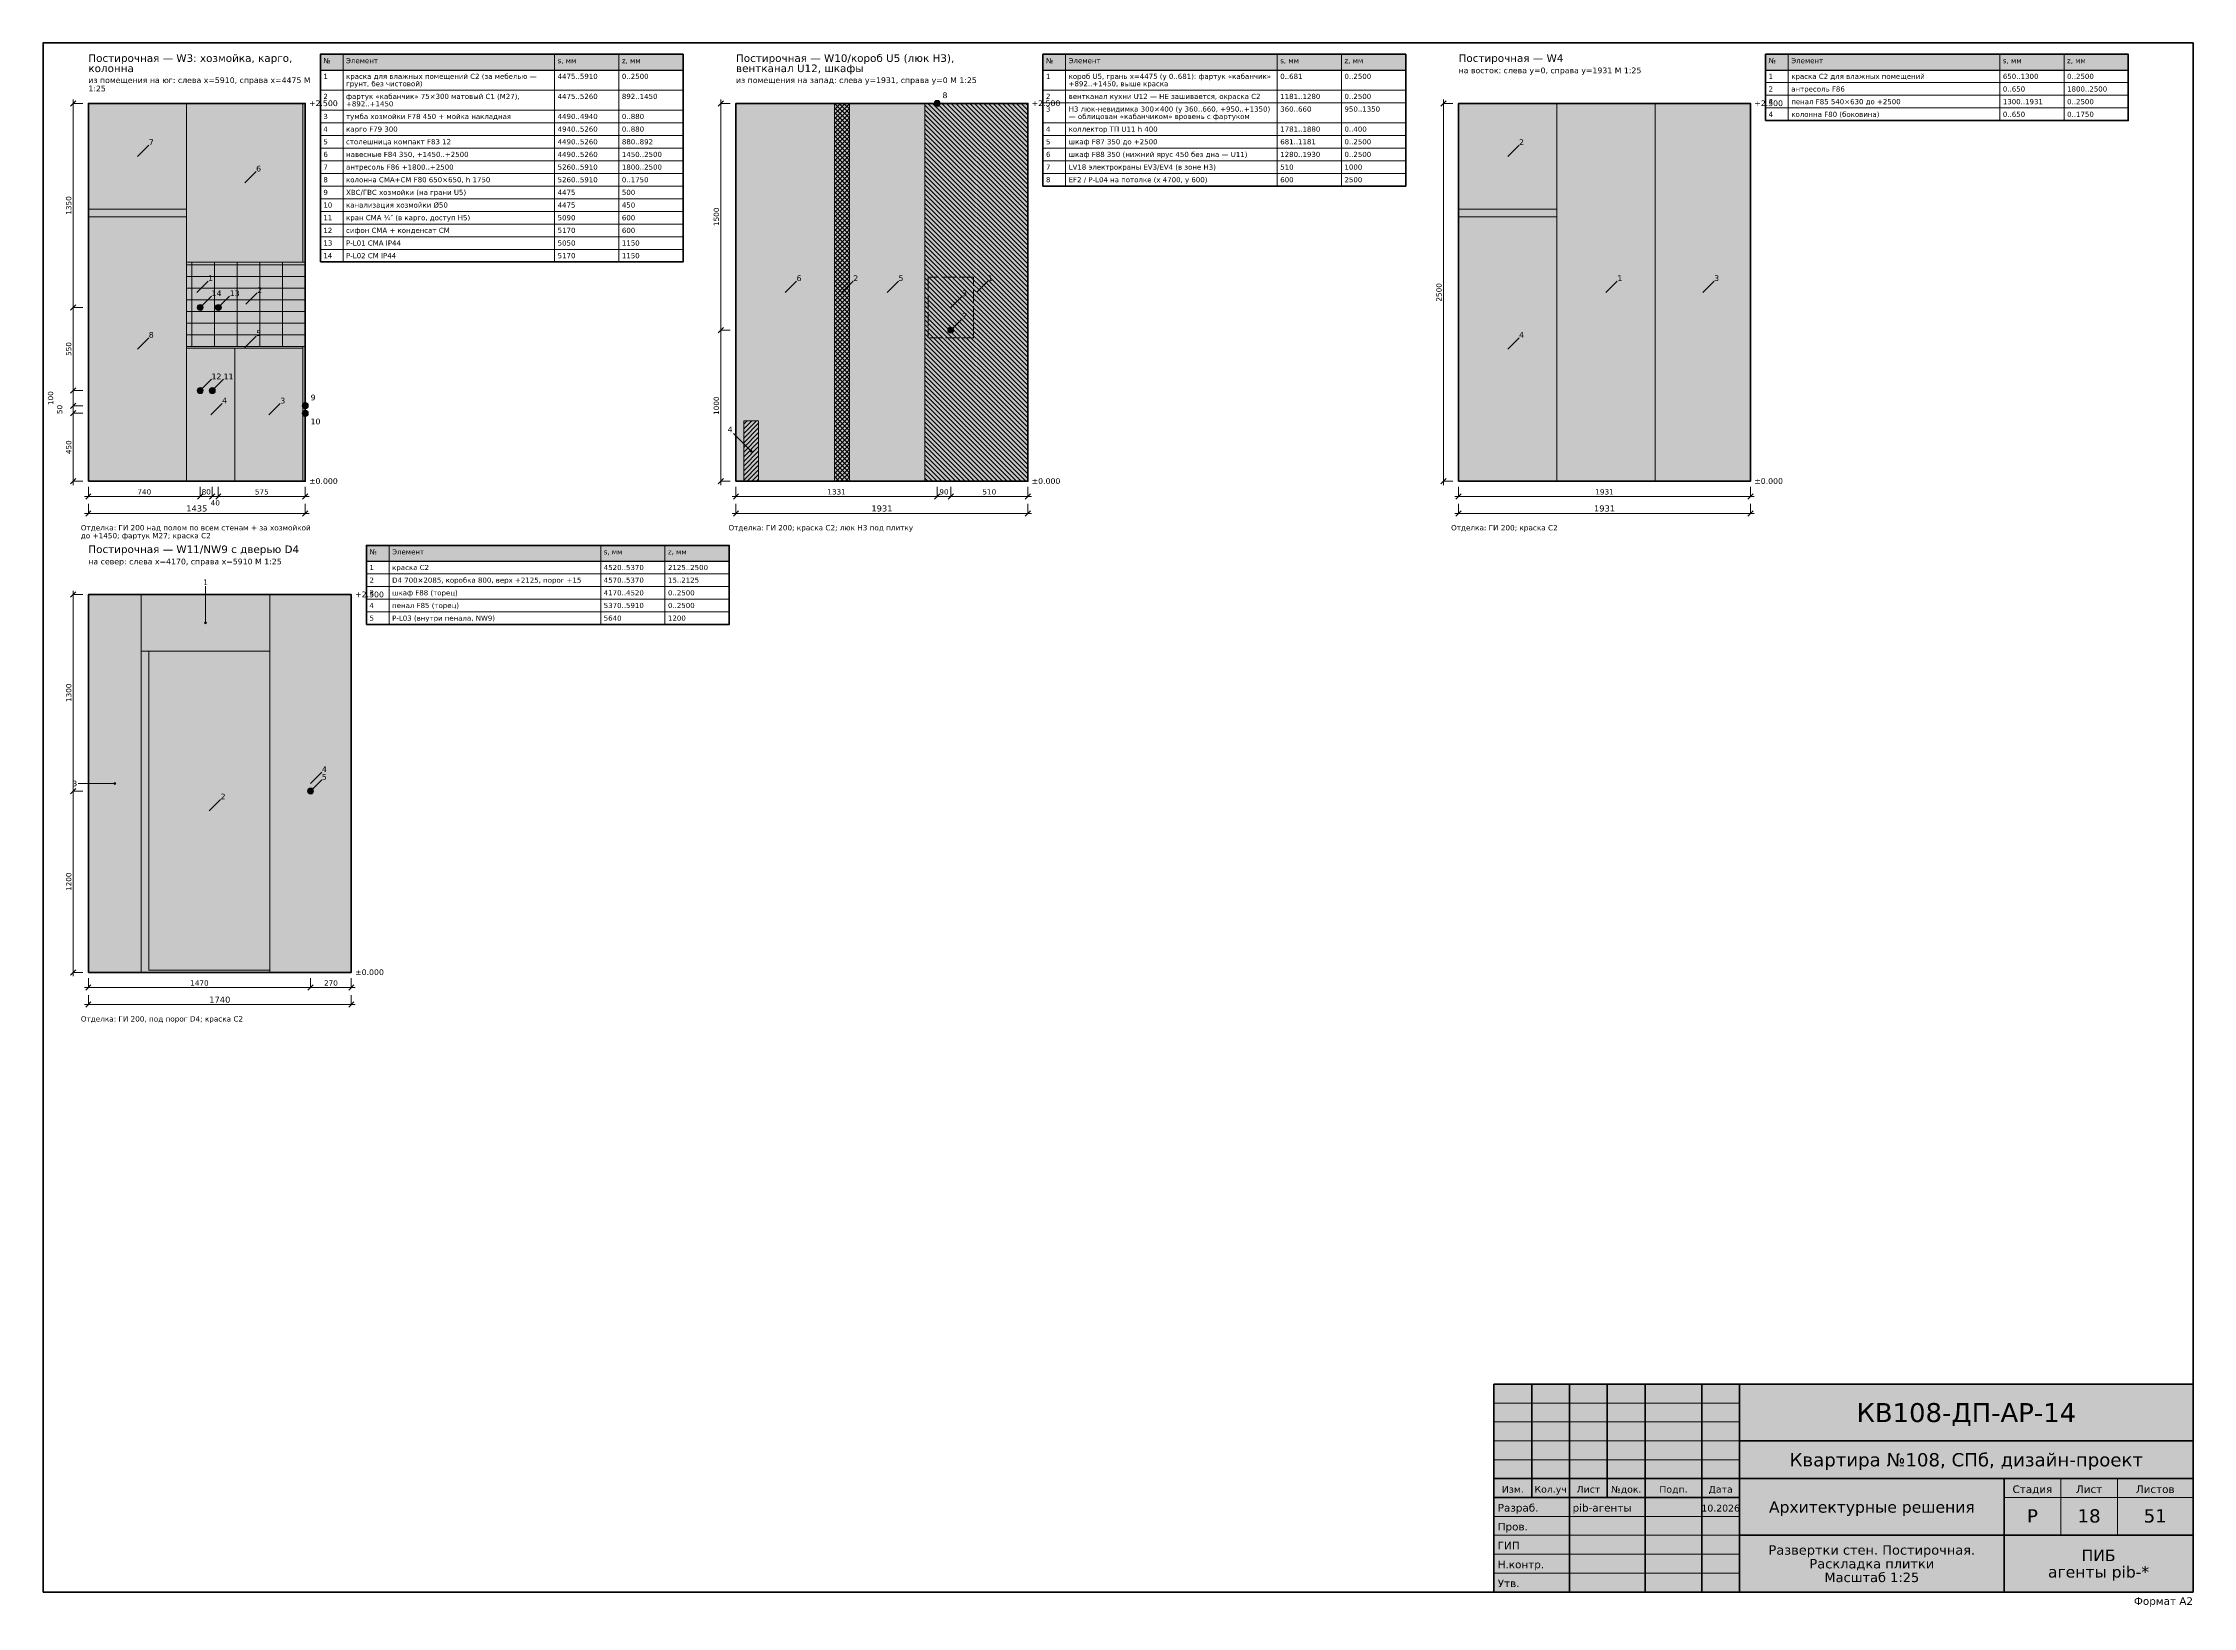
# Model space of a CAD drawing. Header units: millimetres. Extents: x 500 to 14725, y 26 to 10375.
import ezdxf
from ezdxf.enums import TextEntityAlignment as Align

# ---------------------------------------------------------------- set-up
doc = ezdxf.new("R2010")
doc.units = ezdxf.units.MM
doc.linetypes.add('DASHED', pattern=[1.524, 1.27, -0.254])
for name, color, linetype in [('AR-FIN', 9, 'CONTINUOUS'), ('AR-WALLS', 7, 'CONTINUOUS'), ('DIM', 7, 'CONTINUOUS'), ('EL-SOCKET', 6, 'CONTINUOUS'), ('FRAME', 7, 'CONTINUOUS'), ('FURN', 8, 'CONTINUOUS'), ('TEXT', 7, 'CONTINUOUS'), ('VK', 4, 'CONTINUOUS')]:
    doc.layers.add(name, color=color, linetype=linetype)
doc.styles.add('GOST', font='DejaVuSans.ttf')

msp = doc.modelspace()

# ---------------------------------------------------------------- hatches: boundary and pattern name
at = {"layer": 'AR-FIN', "true_color": 0xf6f3ec}
h = msp.add_hatch(color=7, dxfattribs=at)
h.dxf.hatch_style = 1
h.paths.add_polyline_path([(800, 7475), (2235, 7475), (2235, 9975), (800, 9975)])
at = {"layer": 'AR-FIN', "true_color": 0x999999}
h = msp.add_hatch(dxfattribs=at)
h.set_pattern_fill('ANSI37', scale=6.875)
h.paths.add_polyline_path([(5736, 7475), (5835, 7475), (5835, 9975), (5736, 9975)])
at = {"layer": 'AR-FIN', "true_color": 0xf4d9c4, "transparency": 33554559}
h = msp.add_hatch(color=7, dxfattribs=at)
h.dxf.hatch_style = 1
h.paths.add_polyline_path([(5736, 7475), (5835, 7475), (5835, 9975), (5736, 9975)])
at = {"layer": 'AR-FIN', "true_color": 0x999999}
h = msp.add_hatch(dxfattribs=at)
h.set_pattern_fill('ANSI31', scale=6.875, angle=90)
h.paths.add_polyline_path([(6335, 7475), (7016, 7475), (7016, 9975), (6335, 9975)])
at = {"layer": 'AR-FIN', "true_color": 0xefe2cf, "transparency": 33554559}
h = msp.add_hatch(color=7, dxfattribs=at)
h.dxf.hatch_style = 1
h.paths.add_polyline_path([(6335, 7475), (7016, 7475), (7016, 9975), (6335, 9975)])
at = {"layer": 'AR-FIN', "true_color": 0xf6f3ec}
h = msp.add_hatch(color=7, dxfattribs=at)
h.dxf.hatch_style = 1
h.paths.add_polyline_path([(10516, 7475), (11166, 7475), (11166, 9975), (10516, 9975)])
at = {"layer": 'AR-FIN', "true_color": 0xe8e4dc}
h = msp.add_hatch(color=7, dxfattribs=at)
h.dxf.hatch_style = 1
h.paths.add_polyline_path([(1450, 8367), (2235, 8367), (2235, 8925), (1450, 8925)])
at = {"layer": 'AR-FIN', "true_color": 0xffffff}
h = msp.add_hatch(color=7, dxfattribs=at)
h.dxf.hatch_style = 1
h.paths.add_polyline_path([(6356, 8425), (6656, 8425), (6656, 8825), (6356, 8825)])
at = {"layer": 'AR-FIN', "true_color": 0x999999}
h = msp.add_hatch(dxfattribs=at)
h.set_pattern_fill('ANSI31', scale=6.875)
h.paths.add_polyline_path([(5136, 7475), (5235, 7475), (5235, 7875), (5136, 7875)])
at = {"layer": 'AR-FIN', "true_color": 0xcfe8d6, "transparency": 33554559}
h = msp.add_hatch(color=7, dxfattribs=at)
h.dxf.hatch_style = 1
h.paths.add_polyline_path([(5136, 7475), (5235, 7475), (5235, 7875), (5136, 7875)])
at = {"layer": 'AR-FIN', "true_color": 0xf6f3ec}
h = msp.add_hatch(color=7, dxfattribs=at)
h.dxf.hatch_style = 1
h.paths.add_polyline_path([(1150, 6350), (2000, 6350), (2000, 6725), (1150, 6725)])
at = {"layer": 'AR-FIN', "true_color": 0xf1ece2}
h = msp.add_hatch(color=7, dxfattribs=at)
h.dxf.hatch_style = 1
h.paths.add_polyline_path([(1200, 4240), (2000, 4240), (2000, 6350), (1200, 6350)])
at = {"layer": 'AR-WALLS', "true_color": 0xfbfaf7}
h = msp.add_hatch(color=7, dxfattribs=at)
h.dxf.hatch_style = 1
h.paths.add_polyline_path([(800, 7475), (2235, 7475), (2235, 9975), (800, 9975)])
h = msp.add_hatch(color=7, dxfattribs=at)
h.dxf.hatch_style = 1
h.paths.add_polyline_path([(5085, 7475), (7016, 7475), (7016, 9975), (5085, 9975)])
h = msp.add_hatch(color=7, dxfattribs=at)
h.dxf.hatch_style = 1
h.paths.add_polyline_path([(9866, 7475), (11797, 7475), (11797, 9975), (9866, 9975)])
h = msp.add_hatch(color=7, dxfattribs=at)
h.dxf.hatch_style = 1
h.paths.add_polyline_path([(800, 4225), (2540, 4225), (2540, 6725), (800, 6725)])
at = {"layer": 'EL-SOCKET', "true_color": 0x8e44ad}
h = msp.add_hatch(color=7, dxfattribs=at)
h.dxf.hatch_style = 1
edge = h.paths.add_edge_path()
edge.add_arc((6416, 9975), 20, 0, 360)
h = msp.add_hatch(color=7, dxfattribs=at)
h.dxf.hatch_style = 1
edge = h.paths.add_edge_path()
edge.add_arc((1540, 8625), 20, 0, 360)
h = msp.add_hatch(color=7, dxfattribs=at)
h.dxf.hatch_style = 1
edge = h.paths.add_edge_path()
edge.add_arc((1660, 8625), 20, 0, 360)
h = msp.add_hatch(color=7, dxfattribs=at)
h.dxf.hatch_style = 1
edge = h.paths.add_edge_path()
edge.add_arc((2270, 5425), 20, 0, 360)
at = {"layer": 'FRAME', "true_color": 0xffffff}
h = msp.add_hatch(color=7, dxfattribs=at)
h.dxf.hatch_style = 1
h.paths.add_polyline_path([(10100, 125), (14725, 125), (14725, 1500), (10100, 1500)])
at = {"layer": 'FURN', "true_color": 0xe3d3b8}
h = msp.add_hatch(color=7, dxfattribs=at)
h.dxf.hatch_style = 1
h.paths.add_polyline_path([(800, 9275), (1450, 9275), (1450, 9975), (800, 9975)])
h = msp.add_hatch(color=7, dxfattribs=at)
h.dxf.hatch_style = 1
h.paths.add_polyline_path([(1450, 8925), (2220, 8925), (2220, 9975), (1450, 9975)])
h = msp.add_hatch(color=7, dxfattribs=at)
h.dxf.hatch_style = 1
h.paths.add_polyline_path([(5086, 7475), (5736, 7475), (5736, 9975), (5086, 9975)])
h = msp.add_hatch(color=7, dxfattribs=at)
h.dxf.hatch_style = 1
h.paths.add_polyline_path([(5835, 7475), (6335, 7475), (6335, 9975), (5835, 9975)])
h = msp.add_hatch(color=7, dxfattribs=at)
h.dxf.hatch_style = 1
h.paths.add_polyline_path([(9866, 9275), (10516, 9275), (10516, 9975), (9866, 9975)])
h = msp.add_hatch(color=7, dxfattribs=at)
h.dxf.hatch_style = 1
h.paths.add_polyline_path([(11166, 7475), (11797, 7475), (11797, 9975), (11166, 9975)])
at = {"layer": 'FURN', "true_color": 0xeeeeee}
h = msp.add_hatch(color=7, dxfattribs=at)
h.dxf.hatch_style = 1
h.paths.add_polyline_path([(800, 7475), (1450, 7475), (1450, 9225), (800, 9225)])
h = msp.add_hatch(color=7, dxfattribs=at)
h.dxf.hatch_style = 1
h.paths.add_polyline_path([(9866, 7475), (10516, 7475), (10516, 9225), (9866, 9225)])
at = {"layer": 'FURN', "true_color": 0xe3d3b8}
h = msp.add_hatch(color=7, dxfattribs=at)
h.dxf.hatch_style = 1
h.paths.add_polyline_path([(1450, 8355), (2220, 8355), (2220, 8367), (1450, 8367)])
h = msp.add_hatch(color=7, dxfattribs=at)
h.dxf.hatch_style = 1
h.paths.add_polyline_path([(1450, 7475), (1770, 7475), (1770, 8355), (1450, 8355)])
h = msp.add_hatch(color=7, dxfattribs=at)
h.dxf.hatch_style = 1
h.paths.add_polyline_path([(1770, 7475), (2220, 7475), (2220, 8355), (1770, 8355)])
h = msp.add_hatch(color=7, dxfattribs=at)
h.dxf.hatch_style = 1
h.paths.add_polyline_path([(800, 4225), (1150, 4225), (1150, 6725), (800, 6725)])
h = msp.add_hatch(color=7, dxfattribs=at)
h.dxf.hatch_style = 1
h.paths.add_polyline_path([(2000, 4225), (2540, 4225), (2540, 6725), (2000, 6725)])
at = {"layer": 'TEXT', "true_color": 0xe6e6e6}
h = msp.add_hatch(color=7, dxfattribs=at)
h.dxf.hatch_style = 1
h.paths.add_polyline_path([(2335, 10196.25), (4735, 10196.25), (4735, 10300), (2335, 10300)])
h = msp.add_hatch(color=7, dxfattribs=at)
h.dxf.hatch_style = 1
h.paths.add_polyline_path([(7116, 10196.25), (9516, 10196.25), (9516, 10300), (7116, 10300)])
h = msp.add_hatch(color=7, dxfattribs=at)
h.dxf.hatch_style = 1
h.paths.add_polyline_path([(11897, 10196.25), (14297, 10196.25), (14297, 10300), (11897, 10300)])
at = {"layer": 'TEXT', "true_color": 0x777777}
h = msp.add_hatch(color=7, dxfattribs=at)
h.dxf.hatch_style = 1
edge = h.paths.add_edge_path()
edge.add_arc((5185.5, 7675), 6.25, 0, 360)
at = {"layer": 'TEXT', "true_color": 0xe6e6e6}
h = msp.add_hatch(color=7, dxfattribs=at)
h.dxf.hatch_style = 1
h.paths.add_polyline_path([(2640, 6946.25), (5040, 6946.25), (5040, 7050), (2640, 7050)])
at = {"layer": 'TEXT', "true_color": 0x777777}
h = msp.add_hatch(color=7, dxfattribs=at)
h.dxf.hatch_style = 1
edge = h.paths.add_edge_path()
edge.add_arc((1575, 6537.5), 6.25, 0, 360)
h = msp.add_hatch(color=7, dxfattribs=at)
h.dxf.hatch_style = 1
edge = h.paths.add_edge_path()
edge.add_arc((975, 5475), 6.25, 0, 360)
at = {"layer": 'VK', "true_color": 0x1e7d32}
h = msp.add_hatch(color=7, dxfattribs=at)
h.dxf.hatch_style = 1
edge = h.paths.add_edge_path()
edge.add_arc((6506, 8475), 20, 0, 360)
at = {"layer": 'VK', "true_color": 0x6b3d1f}
h = msp.add_hatch(color=7, dxfattribs=at)
h.dxf.hatch_style = 1
edge = h.paths.add_edge_path()
edge.add_arc((1540, 8075), 20, 0, 360)
at = {"layer": 'VK', "true_color": 0x1f6fd6}
h = msp.add_hatch(color=7, dxfattribs=at)
h.dxf.hatch_style = 1
edge = h.paths.add_edge_path()
edge.add_arc((1620, 8075), 20, 0, 360)
h = msp.add_hatch(color=7, dxfattribs=at)
h.dxf.hatch_style = 1
edge = h.paths.add_edge_path()
edge.add_arc((2235, 7975), 20, 0, 360)
at = {"layer": 'VK', "true_color": 0x6b3d1f}
h = msp.add_hatch(color=7, dxfattribs=at)
h.dxf.hatch_style = 1
edge = h.paths.add_edge_path()
edge.add_arc((2235, 7925), 20, 0, 360)

# ---------------------------------------------------------------- linework, layer by layer
at = {"layer": 'AR-FIN', "lineweight": 20, "true_color": 0x444444}
for points in [[(800, 7475), (2235, 7475), (2235, 9975), (800, 9975)], [(5736, 7475), (5835, 7475), (5835, 9975), (5736, 9975)], [(6335, 7475), (7016, 7475), (7016, 9975), (6335, 9975)], [(10516, 7475), (11166, 7475), (11166, 9975), (10516, 9975)], [(1450, 8367), (2235, 8367), (2235, 8925), (1450, 8925)], [(5136, 7475), (5235, 7475), (5235, 7875), (5136, 7875)], [(1150, 6350), (2000, 6350), (2000, 6725), (1150, 6725)], [(1200, 4240), (2000, 4240), (2000, 6350), (1200, 6350)]]:
    msp.add_lwpolyline(points, close=True, dxfattribs=at)
at = {"layer": 'AR-FIN', "lineweight": 13, "true_color": 0x6b8fa6}
for points in [[(1450, 8906), (2235, 8906)], [(1450, 8829), (2235, 8829)], [(1485, 8367), (1485, 8925)], [(1635, 8367), (1635, 8925)], [(1785, 8367), (1785, 8925)], [(1935, 8367), (1935, 8925)], [(2085, 8367), (2085, 8925)], [(1450, 8752), (2235, 8752)], [(1450, 8675), (2235, 8675)], [(1450, 8598), (2235, 8598)], [(1450, 8521), (2235, 8521)], [(1450, 8444), (2235, 8444)]]:
    msp.add_lwpolyline(points, dxfattribs=at)
at = {"layer": 'AR-FIN', "linetype": 'DASHED', "lineweight": 20, "ltscale": 75, "true_color": 0x444444}
msp.add_lwpolyline([(6356, 8425), (6656, 8425), (6656, 8825), (6356, 8825)], close=True, dxfattribs=at)
at = {"layer": 'AR-WALLS', "color": 7, "lineweight": 50}
for points in [[(800, 7475), (2235, 7475), (2235, 9975), (800, 9975)], [(5085, 7475), (7016, 7475), (7016, 9975), (5085, 9975)], [(9866, 7475), (11797, 7475), (11797, 9975), (9866, 9975)], [(800, 4225), (2540, 4225), (2540, 6725), (800, 6725)]]:
    msp.add_lwpolyline(points, close=True, dxfattribs=at)
at = {"layer": 'DIM', "color": 7, "lineweight": 30}
for points in [[(682.5, 9957.5), (717.5, 9992.5)], [(4967.5, 9957.5), (5002.5, 9992.5)], [(9748.5, 9957.5), (9783.5, 9992.5)], [(682.5, 8607.5), (717.5, 8642.5)], [(4967.5, 8457.5), (5002.5, 8492.5)], [(682.5, 8057.5), (717.5, 8092.5)], [(682.5, 7957.5), (717.5, 7992.5)], [(682.5, 7907.5), (717.5, 7942.5)], [(682.5, 7457.5), (717.5, 7492.5)], [(4967.5, 7457.5), (5002.5, 7492.5)], [(9748.5, 7457.5), (9783.5, 7492.5)], [(782.5, 7357.5), (817.5, 7392.5)], [(782.5, 7245), (817.5, 7280)], [(1522.5, 7357.5), (1557.5, 7392.5)], [(1602.5, 7357.5), (1637.5, 7392.5)], [(1642.5, 7357.5), (1677.5, 7392.5)], [(2217.5, 7357.5), (2252.5, 7392.5)], [(2217.5, 7245), (2252.5, 7280)], [(5067.5, 7357.5), (5102.5, 7392.5)], [(5067.5, 7245), (5102.5, 7280)], [(6398.5, 7357.5), (6433.5, 7392.5)], [(6488.5, 7357.5), (6523.5, 7392.5)], [(6998.5, 7357.5), (7033.5, 7392.5)], [(6998.5, 7245), (7033.5, 7280)], [(9848.5, 7357.5), (9883.5, 7392.5)], [(9848.5, 7245), (9883.5, 7280)], [(11779.5, 7357.5), (11814.5, 7392.5)], [(11779.5, 7245), (11814.5, 7280)], [(682.5, 6707.5), (717.5, 6742.5)], [(682.5, 5407.5), (717.5, 5442.5)], [(682.5, 4207.5), (717.5, 4242.5)], [(782.5, 4107.5), (817.5, 4142.5)], [(2252.5, 4107.5), (2287.5, 4142.5)], [(2522.5, 4107.5), (2557.5, 4142.5)], [(782.5, 3995), (817.5, 4030)], [(2522.5, 3995), (2557.5, 4030)]]:
    msp.add_lwpolyline(points, dxfattribs=at)
at = {"layer": 'DIM', "color": 7, "lineweight": 15}
for points in [[(700, 7450), (700, 10000)], [(4985, 7450), (4985, 10000)], [(9766, 7450), (9766, 10000)], [(775, 7375), (2260, 7375)], [(775, 7262.5), (2260, 7262.5)], [(5060, 7375), (7041, 7375)], [(5060, 7262.5), (7041, 7262.5)], [(9841, 7375), (11822, 7375)], [(9841, 7262.5), (11822, 7262.5)], [(700, 4200), (700, 6750)], [(775, 4125), (2565, 4125)], [(775, 4012.5), (2565, 4012.5)]]:
    msp.add_lwpolyline(points, dxfattribs=at)
at = {"layer": 'DIM', "color": 7, "lineweight": 13}
for points in [[(700, 9975), (762.5, 9975)], [(4985, 9975), (5047.5, 9975)], [(9766, 9975), (9828.5, 9975)], [(700, 8625), (762.5, 8625)], [(4985, 8475), (5047.5, 8475)], [(700, 8075), (762.5, 8075)], [(700, 7975), (762.5, 7975)], [(700, 7925), (762.5, 7925)], [(700, 7475), (762.5, 7475)], [(800, 7375), (800, 7437.5)], [(1540, 7375), (1540, 7437.5)], [(1620, 7375), (1620, 7437.5)], [(1660, 7375), (1660, 7437.5)], [(2235, 7375), (2235, 7437.5)], [(4985, 7475), (5047.5, 7475)], [(5085, 7375), (5085, 7437.5)], [(6416, 7375), (6416, 7437.5)], [(6506, 7375), (6506, 7437.5)], [(7016, 7375), (7016, 7437.5)], [(9766, 7475), (9828.5, 7475)], [(9866, 7375), (9866, 7437.5)], [(11797, 7375), (11797, 7437.5)], [(800, 7262.5), (800, 7325)], [(2235, 7262.5), (2235, 7325)], [(5085, 7262.5), (5085, 7325)], [(7016, 7262.5), (7016, 7325)], [(9866, 7262.5), (9866, 7325)], [(11797, 7262.5), (11797, 7325)], [(700, 6725), (762.5, 6725)], [(700, 5425), (762.5, 5425)], [(700, 4225), (762.5, 4225)], [(800, 4125), (800, 4187.5)], [(2270, 4125), (2270, 4187.5)], [(2540, 4125), (2540, 4187.5)], [(800, 4012.5), (800, 4075)], [(2540, 4012.5), (2540, 4075)]]:
    msp.add_lwpolyline(points, dxfattribs=at)
at = {"layer": 'EL-SOCKET', "lineweight": 13, "true_color": 0x8e44ad}
for centre in [(6416, 9975), (1540, 8625), (1660, 8625), (2270, 5425)]:
    msp.add_circle(centre, 20, dxfattribs=at)
at = {"layer": 'FRAME', "color": 7, "lineweight": 50}
for points in [[(500, 125), (14725, 125), (14725, 10375), (500, 10375)], [(10100, 125), (14725, 125), (14725, 1500), (10100, 1500)]]:
    msp.add_lwpolyline(points, close=True, dxfattribs=at)
for points in [[(10350, 750), (10350, 1500)], [(10600, 125), (10600, 1500)], [(10850, 750), (10850, 1500)], [(11100, 125), (11100, 1500)], [(11475, 125), (11475, 1500)], [(11725, 125), (11725, 1500)], [(11725, 1125), (14725, 1125)], [(10100, 875), (11725, 875)], [(11725, 875), (14725, 875)], [(13475, 125), (13475, 875)], [(10100, 750), (11725, 750)], [(11725, 500), (14725, 500)]]:
    msp.add_lwpolyline(points, dxfattribs=at)
at = {"layer": 'FRAME', "color": 7, "lineweight": 20}
for points in [[(10100, 1375), (11725, 1375)], [(10100, 1250), (11725, 1250)], [(10100, 1125), (11725, 1125)], [(10100, 1000), (11725, 1000)], [(13850, 500), (13850, 875)], [(14225, 500), (14225, 875)], [(13475, 750), (14725, 750)], [(10100, 625), (11725, 625)], [(10100, 500), (11725, 500)], [(10100, 375), (11725, 375)], [(10100, 250), (11725, 250)]]:
    msp.add_lwpolyline(points, dxfattribs=at)
at = {"layer": 'FURN', "lineweight": 20, "true_color": 0x444444}
for points in [[(800, 9275), (1450, 9275), (1450, 9975), (800, 9975)], [(1450, 8925), (2220, 8925), (2220, 9975), (1450, 9975)], [(5086, 7475), (5736, 7475), (5736, 9975), (5086, 9975)], [(5835, 7475), (6335, 7475), (6335, 9975), (5835, 9975)], [(9866, 9275), (10516, 9275), (10516, 9975), (9866, 9975)], [(11166, 7475), (11797, 7475), (11797, 9975), (11166, 9975)], [(800, 7475), (1450, 7475), (1450, 9225), (800, 9225)], [(9866, 7475), (10516, 7475), (10516, 9225), (9866, 9225)], [(1450, 8355), (2220, 8355), (2220, 8367), (1450, 8367)], [(1450, 7475), (1770, 7475), (1770, 8355), (1450, 8355)], [(1770, 7475), (2220, 7475), (2220, 8355), (1770, 8355)], [(800, 4225), (1150, 4225), (1150, 6725), (800, 6725)], [(2000, 4225), (2540, 4225), (2540, 6725), (2000, 6725)]]:
    msp.add_lwpolyline(points, close=True, dxfattribs=at)
at = {"layer": 'TEXT', "color": 7, "lineweight": 25}
for points in [[(2335, 10196.25), (4735, 10196.25), (4735, 10300), (2335, 10300)], [(7116, 10196.25), (9516, 10196.25), (9516, 10300), (7116, 10300)], [(11897, 10196.25), (14297, 10196.25), (14297, 10300), (11897, 10300)], [(2640, 6946.25), (5040, 6946.25), (5040, 7050), (2640, 7050)]]:
    msp.add_lwpolyline(points, close=True, dxfattribs=at)
at = {"layer": 'TEXT', "color": 7, "lineweight": 15}
for points in [[(2335, 10300), (2335, 10196.25)], [(2485, 10300), (2485, 10196.25)], [(3885, 10300), (3885, 10196.25)], [(4310, 10300), (4310, 10196.25)], [(4735, 10300), (4735, 10196.25)], [(7116, 10300), (7116, 10196.25)], [(7266, 10300), (7266, 10196.25)], [(8666, 10300), (8666, 10196.25)], [(9091, 10300), (9091, 10196.25)], [(9516, 10300), (9516, 10196.25)], [(11897, 10300), (11897, 10196.25)], [(12047, 10300), (12047, 10196.25)], [(13447, 10300), (13447, 10196.25)], [(13872, 10300), (13872, 10196.25)], [(14297, 10300), (14297, 10196.25)], [(2335, 10196.25), (2335, 10063.5625)], [(2485, 10196.25), (2485, 10063.5625)], [(3885, 10196.25), (3885, 10063.5625)], [(4310, 10196.25), (4310, 10063.5625)], [(4735, 10196.25), (4735, 10063.5625)], [(7116, 10196.25), (7116, 10063.5625)], [(7266, 10196.25), (7266, 10063.5625)], [(8666, 10196.25), (8666, 10063.5625)], [(9091, 10196.25), (9091, 10063.5625)], [(9516, 10196.25), (9516, 10063.5625)], [(11897, 10196.25), (11897, 10112.5)], [(11897, 10112.5), (11897, 10028.75)], [(12047, 10196.25), (12047, 10112.5)], [(12047, 10112.5), (12047, 10028.75)], [(13447, 10196.25), (13447, 10112.5)], [(13447, 10112.5), (13447, 10028.75)], [(13872, 10196.25), (13872, 10112.5)], [(13872, 10112.5), (13872, 10028.75)], [(14297, 10196.25), (14297, 10112.5)], [(14297, 10112.5), (14297, 10028.75)], [(2335, 10063.5625), (2335, 9930.875)], [(2485, 10063.5625), (2485, 9930.875)], [(3885, 10063.5625), (3885, 9930.875)], [(4310, 10063.5625), (4310, 9930.875)], [(4735, 10063.5625), (4735, 9930.875)], [(7116, 10063.5625), (7116, 9979.8125)], [(7116, 9979.8125), (7116, 9847.125)], [(7266, 10063.5625), (7266, 9979.8125)], [(7266, 9979.8125), (7266, 9847.125)], [(8666, 10063.5625), (8666, 9979.8125)], [(8666, 9979.8125), (8666, 9847.125)], [(9091, 10063.5625), (9091, 9979.8125)], [(9091, 9979.8125), (9091, 9847.125)], [(9516, 10063.5625), (9516, 9979.8125)], [(9516, 9979.8125), (9516, 9847.125)], [(11897, 10028.75), (11897, 9945)], [(12047, 10028.75), (12047, 9945)], [(13447, 10028.75), (13447, 9945)], [(13872, 10028.75), (13872, 9945)], [(14297, 10028.75), (14297, 9945)], [(2335, 9930.875), (2335, 9847.125)], [(2335, 9847.125), (2335, 9763.375)], [(2485, 9930.875), (2485, 9847.125)], [(2485, 9847.125), (2485, 9763.375)], [(3885, 9930.875), (3885, 9847.125)], [(3885, 9847.125), (3885, 9763.375)], [(4310, 9930.875), (4310, 9847.125)], [(4310, 9847.125), (4310, 9763.375)], [(4735, 9930.875), (4735, 9847.125)], [(4735, 9847.125), (4735, 9763.375)], [(7116, 9847.125), (7116, 9763.375)], [(7266, 9847.125), (7266, 9763.375)], [(8666, 9847.125), (8666, 9763.375)], [(9091, 9847.125), (9091, 9763.375)], [(9516, 9847.125), (9516, 9763.375)], [(11897, 9945), (11897, 9861.25)], [(12047, 9945), (12047, 9861.25)], [(13447, 9945), (13447, 9861.25)], [(13872, 9945), (13872, 9861.25)], [(14297, 9945), (14297, 9861.25)], [(2335, 9763.375), (2335, 9679.625)], [(2335, 9679.625), (2335, 9595.875)], [(2485, 9763.375), (2485, 9679.625)], [(2485, 9679.625), (2485, 9595.875)], [(3885, 9763.375), (3885, 9679.625)], [(3885, 9679.625), (3885, 9595.875)], [(4310, 9763.375), (4310, 9679.625)], [(4310, 9679.625), (4310, 9595.875)], [(4735, 9763.375), (4735, 9679.625)], [(4735, 9679.625), (4735, 9595.875)], [(7116, 9763.375), (7116, 9679.625)], [(7116, 9679.625), (7116, 9595.875)], [(7266, 9763.375), (7266, 9679.625)], [(7266, 9679.625), (7266, 9595.875)], [(8666, 9763.375), (8666, 9679.625)], [(8666, 9679.625), (8666, 9595.875)], [(9091, 9763.375), (9091, 9679.625)], [(9091, 9679.625), (9091, 9595.875)], [(9516, 9763.375), (9516, 9679.625)], [(9516, 9679.625), (9516, 9595.875)], [(2335, 9595.875), (2335, 9512.125)], [(2485, 9595.875), (2485, 9512.125)], [(3885, 9595.875), (3885, 9512.125)], [(4310, 9595.875), (4310, 9512.125)], [(4735, 9595.875), (4735, 9512.125)], [(7116, 9595.875), (7116, 9512.125)], [(7266, 9595.875), (7266, 9512.125)], [(8666, 9595.875), (8666, 9512.125)], [(9091, 9595.875), (9091, 9512.125)], [(9516, 9595.875), (9516, 9512.125)], [(2335, 9512.125), (2335, 9428.375)], [(2335, 9428.375), (2335, 9344.625)], [(2485, 9512.125), (2485, 9428.375)], [(2485, 9428.375), (2485, 9344.625)], [(3885, 9512.125), (3885, 9428.375)], [(3885, 9428.375), (3885, 9344.625)], [(4310, 9512.125), (4310, 9428.375)], [(4310, 9428.375), (4310, 9344.625)], [(4735, 9512.125), (4735, 9428.375)], [(4735, 9428.375), (4735, 9344.625)], [(7116, 9512.125), (7116, 9428.375)], [(7266, 9512.125), (7266, 9428.375)], [(8666, 9512.125), (8666, 9428.375)], [(9091, 9512.125), (9091, 9428.375)], [(9516, 9512.125), (9516, 9428.375)], [(2335, 9344.625), (2335, 9260.875)], [(2335, 9260.875), (2335, 9177.125)], [(2485, 9344.625), (2485, 9260.875)], [(2485, 9260.875), (2485, 9177.125)], [(3885, 9344.625), (3885, 9260.875)], [(3885, 9260.875), (3885, 9177.125)], [(4310, 9344.625), (4310, 9260.875)], [(4310, 9260.875), (4310, 9177.125)], [(4735, 9344.625), (4735, 9260.875)], [(4735, 9260.875), (4735, 9177.125)], [(2335, 9177.125), (2335, 9093.375)], [(2485, 9177.125), (2485, 9093.375)], [(3885, 9177.125), (3885, 9093.375)], [(4310, 9177.125), (4310, 9093.375)], [(4735, 9177.125), (4735, 9093.375)], [(2335, 9093.375), (2335, 9009.625)], [(2335, 9009.625), (2335, 8925.875)], [(2485, 9093.375), (2485, 9009.625)], [(2485, 9009.625), (2485, 8925.875)], [(3885, 9093.375), (3885, 9009.625)], [(3885, 9009.625), (3885, 8925.875)], [(4310, 9093.375), (4310, 9009.625)], [(4310, 9009.625), (4310, 8925.875)], [(4735, 9093.375), (4735, 9009.625)], [(4735, 9009.625), (4735, 8925.875)], [(2640, 7050), (2640, 6946.25)], [(2790, 7050), (2790, 6946.25)], [(4190, 7050), (4190, 6946.25)], [(4615, 7050), (4615, 6946.25)], [(5040, 7050), (5040, 6946.25)], [(2640, 6946.25), (2640, 6862.5)], [(2640, 6862.5), (2640, 6778.75)], [(2790, 6946.25), (2790, 6862.5)], [(2790, 6862.5), (2790, 6778.75)], [(4190, 6946.25), (4190, 6862.5)], [(4190, 6862.5), (4190, 6778.75)], [(4615, 6946.25), (4615, 6862.5)], [(4615, 6862.5), (4615, 6778.75)], [(5040, 6946.25), (5040, 6862.5)], [(5040, 6862.5), (5040, 6778.75)], [(2640, 6778.75), (2640, 6695)], [(2640, 6695), (2640, 6611.25)], [(2790, 6778.75), (2790, 6695)], [(2790, 6695), (2790, 6611.25)], [(4190, 6778.75), (4190, 6695)], [(4190, 6695), (4190, 6611.25)], [(4615, 6778.75), (4615, 6695)], [(4615, 6695), (4615, 6611.25)], [(5040, 6778.75), (5040, 6695)], [(5040, 6695), (5040, 6611.25)], [(2640, 6611.25), (2640, 6527.5)], [(2790, 6611.25), (2790, 6527.5)], [(4190, 6611.25), (4190, 6527.5)], [(4615, 6611.25), (4615, 6527.5)], [(5040, 6611.25), (5040, 6527.5)]]:
    msp.add_lwpolyline(points, dxfattribs=at)
at = {"layer": 'TEXT', "color": 7, "lineweight": 35}
for points in [[(2335, 8925.875), (4735, 8925.875), (4735, 10300), (2335, 10300)], [(7116, 9428.375), (9516, 9428.375), (9516, 10300), (7116, 10300)], [(11897, 9861.25), (14297, 9861.25), (14297, 10300), (11897, 10300)], [(2640, 6527.5), (5040, 6527.5), (5040, 7050), (2640, 7050)]]:
    msp.add_lwpolyline(points, close=True, dxfattribs=at)
at = {"layer": 'TEXT', "color": 7, "lineweight": 15}
for points in [[(2335, 10063.5625), (4735, 10063.5625), (4735, 10196.25), (2335, 10196.25)], [(7116, 10063.5625), (9516, 10063.5625), (9516, 10196.25), (7116, 10196.25)], [(11897, 10112.5), (14297, 10112.5), (14297, 10196.25), (11897, 10196.25)], [(11897, 10028.75), (14297, 10028.75), (14297, 10112.5), (11897, 10112.5)], [(2335, 9930.875), (4735, 9930.875), (4735, 10063.5625), (2335, 10063.5625)], [(7116, 9979.8125), (9516, 9979.8125), (9516, 10063.5625), (7116, 10063.5625)], [(7116, 9847.125), (9516, 9847.125), (9516, 9979.8125), (7116, 9979.8125)], [(11897, 9945), (14297, 9945), (14297, 10028.75), (11897, 10028.75)], [(2335, 9847.125), (4735, 9847.125), (4735, 9930.875), (2335, 9930.875)], [(2335, 9763.375), (4735, 9763.375), (4735, 9847.125), (2335, 9847.125)], [(7116, 9763.375), (9516, 9763.375), (9516, 9847.125), (7116, 9847.125)], [(11897, 9861.25), (14297, 9861.25), (14297, 9945), (11897, 9945)], [(2335, 9679.625), (4735, 9679.625), (4735, 9763.375), (2335, 9763.375)], [(2335, 9595.875), (4735, 9595.875), (4735, 9679.625), (2335, 9679.625)], [(7116, 9679.625), (9516, 9679.625), (9516, 9763.375), (7116, 9763.375)], [(7116, 9595.875), (9516, 9595.875), (9516, 9679.625), (7116, 9679.625)], [(2335, 9512.125), (4735, 9512.125), (4735, 9595.875), (2335, 9595.875)], [(7116, 9512.125), (9516, 9512.125), (9516, 9595.875), (7116, 9595.875)], [(2335, 9428.375), (4735, 9428.375), (4735, 9512.125), (2335, 9512.125)], [(2335, 9344.625), (4735, 9344.625), (4735, 9428.375), (2335, 9428.375)], [(7116, 9428.375), (9516, 9428.375), (9516, 9512.125), (7116, 9512.125)], [(2335, 9260.875), (4735, 9260.875), (4735, 9344.625), (2335, 9344.625)], [(2335, 9177.125), (4735, 9177.125), (4735, 9260.875), (2335, 9260.875)], [(2335, 9093.375), (4735, 9093.375), (4735, 9177.125), (2335, 9177.125)], [(2335, 9009.625), (4735, 9009.625), (4735, 9093.375), (2335, 9093.375)], [(2335, 8925.875), (4735, 8925.875), (4735, 9009.625), (2335, 9009.625)], [(2640, 6862.5), (5040, 6862.5), (5040, 6946.25), (2640, 6946.25)], [(2640, 6778.75), (5040, 6778.75), (5040, 6862.5), (2640, 6862.5)], [(2640, 6695), (5040, 6695), (5040, 6778.75), (2640, 6778.75)], [(2640, 6611.25), (5040, 6611.25), (5040, 6695), (2640, 6695)], [(2640, 6527.5), (5040, 6527.5), (5040, 6611.25), (2640, 6611.25)]]:
    msp.add_lwpolyline(points, close=True, dxfattribs=at)
at = {"layer": 'TEXT', "lineweight": 15, "true_color": 0x777777}
for points in [[(1125, 9625), (1200, 9700)], [(10191, 9625), (10266, 9700)], [(1835, 9450), (1910, 9525)], [(1517.5, 8725), (1592.5, 8800)], [(1842.5, 8646), (1917.5, 8721)], [(5411, 8725), (5486, 8800)], [(5785.5, 8725), (5860.5, 8800)], [(6085, 8725), (6160, 8800)], [(6506, 8625), (6581, 8700)], [(6675.5, 8725), (6750.5, 8800)], [(10841, 8725), (10916, 8800)], [(11481.5, 8725), (11556.5, 8800)], [(1125, 8350), (1200, 8425)], [(1835, 8361), (1910, 8436)], [(10191, 8350), (10266, 8425)], [(1610, 7915), (1685, 7990)], [(1995, 7915), (2070, 7990)], [(5185.5, 7675), (5069.2563, 7791.2437)], [(1575, 6537.5), (1575, 6780)], [(2270, 5475), (2345, 5550)], [(975, 5475), (732.5, 5475)], [(1600, 5295), (1675, 5370)]]:
    msp.add_lwpolyline(points, dxfattribs=at)
at = {"layer": 'TEXT', "lineweight": 15, "true_color": 0x8e44ad}
for points in [[(1540, 8625), (1615, 8700)], [(1660, 8625), (1735, 8700)], [(2270, 5425), (2345, 5500)]]:
    msp.add_lwpolyline(points, dxfattribs=at)
at = {"layer": 'TEXT', "lineweight": 15, "true_color": 0x1e7d32}
msp.add_lwpolyline([(6506, 8475), (6581, 8550)], dxfattribs=at)
at = {"layer": 'TEXT', "lineweight": 15, "true_color": 0x6b3d1f}
msp.add_lwpolyline([(1540, 8075), (1615, 8150)], dxfattribs=at)
at = {"layer": 'TEXT', "lineweight": 15, "true_color": 0x1f6fd6}
msp.add_lwpolyline([(1620, 8075), (1695, 8150)], dxfattribs=at)
at = {"layer": 'TEXT', "lineweight": 13, "true_color": 0x777777}
for centre in [(5185.5, 7675), (1575, 6537.5), (975, 5475)]:
    msp.add_circle(centre, 6.25, dxfattribs=at)
at = {"layer": 'VK', "lineweight": 13, "true_color": 0x1e7d32}
msp.add_circle((6506, 8475), 20, dxfattribs=at)
at = {"layer": 'VK', "lineweight": 13, "true_color": 0x6b3d1f}
for centre in [(1540, 8075), (2235, 7925)]:
    msp.add_circle(centre, 20, dxfattribs=at)
at = {"layer": 'VK', "lineweight": 13, "true_color": 0x1f6fd6}
for centre in [(1620, 8075), (2235, 7975)]:
    msp.add_circle(centre, 20, dxfattribs=at)

# ---------------------------------------------------------------- texts
at = {"layer": 'DIM', "color": 7, "style": 'GOST'}
for s, p in [('1350', (687.5, 9300)), ('1500', (4972.5, 9225)), ('2500', (9753.5, 8725)), ('550', (687.5, 8350)), ('100', (567.5, 8025)), ('50', (627.5, 7950)), ('1000', (4972.5, 7975)), ('450', (687.5, 7700)), ('1300', (687.5, 6075)), ('1200', (687.5, 4825))]:
    msp.add_text(s, height=35, rotation=90, dxfattribs=at).set_placement(p, align=Align.CENTER)
for s, height, p in [('740', 35, (1170, 7387.5)), ('80', 35, (1580, 7387.5)), ('575', 35, (1947.5, 7387.5)), ('1331', 35, (5750.5, 7387.5)), ('90', 35, (6461, 7387.5)), ('510', 35, (6761, 7387.5)), ('1931', 35, (10831.5, 7387.5)), ('1435', 40, (1517.5, 7275)), ('40', 35, (1640, 7315)), ('1931', 40, (6050.5, 7275)), ('1931', 40, (10831.5, 7275)), ('1470', 35, (1535, 4137.5)), ('270', 35, (2405, 4137.5)), ('1740', 40, (1670, 4025))]:
    msp.add_text(s, height=height, dxfattribs=at).set_placement(p, align=Align.CENTER)
at = {"layer": 'FRAME', "color": 7, "style": 'GOST'}
for s, height, p in [('КВ108-ДП-АР-14', 125, (13225, 1250)), ('Квартира №108, СПб, дизайн-проект', 87.5, (13225, 956.25)), ('Изм.', 45, (10225, 782.5)), ('Кол.уч', 45, (10475, 782.5)), ('Лист', 45, (10725, 782.5)), ('№док.', 45, (10975, 782.5)), ('Подп.', 45, (11287.5, 782.5)), ('Дата', 45, (11600, 782.5)), ('Архитектурные решения', 75, (12600, 650)), ('Стадия', 50, (13662.5, 780)), ('Лист', 50, (14037.5, 780)), ('Листов', 50, (14475, 780)), ('10.2026', 45, (11600, 657.5)), ('Р', 87.5, (13662.5, 585)), ('18', 87.5, (14037.5, 585)), ('51', 87.5, (14475, 585)), ('Развертки стен. Постирочная.', 62.5, (12600, 371.875)), ('Раскладка плитки', 62.5, (12600, 281.25)), ('агенты pib-*', 75, (14100, 220.625)), ('ПИБ', 75, (14100, 329.375)), ('Масштаб 1:25', 62.5, (12600, 190.625))]:
    msp.add_text(s, height=height, dxfattribs=at).set_placement(p, align=Align.CENTER)
for s, p in [('Разраб.', (10125, 657.5)), ('Пров.', (10125, 532.5)), ('pib-агенты', (10620, 657.5)), ('ГИП', (10125, 407.5)), ('Н.контр.', (10125, 282.5)), ('Утв.', (10125, 157.5))]:
    msp.add_text(s, height=50, dxfattribs=at).set_placement(p)
msp.add_text('Формат A2', height=50, dxfattribs=at).set_placement((14725, 40), align=Align.RIGHT)
at = {"layer": 'TEXT', "color": 7, "style": 'GOST'}
for s, height, p in [('Постирочная — W3: хозмойка, карго,', 50, (800, 10250)), ('№', 33.75, (2355, 10241.25)), ('Элемент', 33.75, (2505, 10241.25)), ('s, мм', 33.75, (3905, 10241.25)), ('z, мм', 33.75, (4330, 10241.25)), ('Постирочная — W10/короб U5 (люк H3),', 50, (5085, 10250)), ('№', 33.75, (7136, 10241.25)), ('Элемент', 33.75, (7286, 10241.25)), ('s, мм', 33.75, (8686, 10241.25)), ('z, мм', 33.75, (9111, 10241.25)), ('Постирочная — W4', 50, (9866, 10250)), ('№', 33.75, (11917, 10241.25)), ('Элемент', 33.75, (12067, 10241.25)), ('s, мм', 33.75, (13467, 10241.25)), ('z, мм', 33.75, (13892, 10241.25)), ('из помещения на юг: слева x=5910, справа x=4475 М', 37.5, (800, 10110)), ('колонна', 50, (800, 10182.5)), ('1', 33.75, (2355, 10137.5)), ('краска для влажных помещений C2 (за мебелью —', 33.75, (2505, 10137.5)), ('грунт, без чистовой)', 33.75, (2505, 10088.5625)), ('4475..5910', 33.75, (3905, 10137.5)), ('0..2500', 33.75, (4330, 10137.5)), ('из помещения на запад: слева y=1931, справа y=0 М 1:25', 37.5, (5085, 10110)), ('вентканал U12, шкафы', 50, (5085, 10182.5)), ('1', 33.75, (7136, 10137.5)), ('короб U5, грань x=4475 (y 0..681): фартук «кабанчик»', 33.75, (7286, 10137.5)), ('+892..+1450, выше краска', 33.75, (7286, 10088.5625)), ('0..681', 33.75, (8686, 10137.5)), ('0..2500', 33.75, (9111, 10137.5)), ('на восток: слева y=0, справа y=1931 М 1:25', 37.5, (9866, 10175)), ('1', 33.75, (11917, 10137.5)), ('краска C2 для влажных помещений', 33.75, (12067, 10137.5)), ('650..1300', 33.75, (13467, 10137.5)), ('0..2500', 33.75, (13892, 10137.5)), ('1:25', 37.5, (800, 10055)), ('+2.500', 37.5, (2260, 9957.5)), ('2', 33.75, (2355, 10004.8125)), ('фартук «кабанчик» 75×300 матовый C1 (M27),', 33.75, (2505, 10004.8125)), ('+892..+1450', 33.75, (2505, 9955.875)), ('4475..5260', 33.75, (3905, 10004.8125)), ('892..1450', 33.75, (4330, 10004.8125)), ('+2.500', 37.5, (7041, 9957.5)), ('2', 33.75, (7136, 10004.8125)), ('вентканал кухни U12 — НЕ зашивается, окраска C2', 33.75, (7286, 10004.8125)), ('1181..1280', 33.75, (8686, 10004.8125)), ('0..2500', 33.75, (9111, 10004.8125)), ('+2.500', 37.5, (11822, 9957.5)), ('2', 33.75, (11917, 10053.75)), ('3', 33.75, (11917, 9970)), ('антресоль F86', 33.75, (12067, 10053.75)), ('пенал F85 540×630 до +2500', 33.75, (12067, 9970)), ('0..650', 33.75, (13467, 10053.75)), ('1300..1931', 33.75, (13467, 9970)), ('0..2500', 33.75, (13892, 9970)), ('1800..2500', 33.75, (13892, 10053.75)), ('4', 33.75, (2355, 9788.375)), ('3', 33.75, (2355, 9872.125)), ('тумба хозмойки F78 450 + мойка накладная', 33.75, (2505, 9872.125)), ('карго F79 300', 33.75, (2505, 9788.375)), ('4490..4940', 33.75, (3905, 9872.125)), ('4940..5260', 33.75, (3905, 9788.375)), ('0..880', 33.75, (4330, 9872.125)), ('0..880', 33.75, (4330, 9788.375)), ('4', 33.75, (7136, 9788.375)), ('3', 33.75, (7136, 9921.0625)), ('— облицован «кабанчиком» вровень с фартуком', 33.75, (7286, 9872.125)), ('коллектор ТП U11 h 400', 33.75, (7286, 9788.375)), ('H3 люк-невидимка 300×400 (y 360..660, +950..+1350)', 33.75, (7286, 9921.0625)), ('360..660', 33.75, (8686, 9921.0625)), ('1781..1880', 33.75, (8686, 9788.375)), ('950..1350', 33.75, (9111, 9921.0625)), ('0..400', 33.75, (9111, 9788.375)), ('4', 33.75, (11917, 9886.25)), ('колонна F80 (боковина)', 33.75, (12067, 9886.25)), ('0..650', 33.75, (13467, 9886.25)), ('0..1750', 33.75, (13892, 9886.25)), ('5', 33.75, (2355, 9704.625)), ('столешница компакт F83 12', 33.75, (2505, 9704.625)), ('4490..5260', 33.75, (3905, 9704.625)), ('880..892', 33.75, (4330, 9704.625)), ('5', 33.75, (7136, 9704.625)), ('шкаф F87 350 до +2500', 33.75, (7286, 9704.625)), ('681..1181', 33.75, (8686, 9704.625)), ('0..2500', 33.75, (9111, 9704.625)), ('6', 33.75, (2355, 9620.875)), ('7', 33.75, (2355, 9537.125)), ('антресоль F86 +1800..+2500', 33.75, (2505, 9537.125)), ('навесные F84 350, +1450..+2500', 33.75, (2505, 9620.875)), ('4490..5260', 33.75, (3905, 9620.875)), ('5260..5910', 33.75, (3905, 9537.125)), ('1450..2500', 33.75, (4330, 9620.875)), ('1800..2500', 33.75, (4330, 9537.125)), ('6', 33.75, (7136, 9620.875)), ('7', 33.75, (7136, 9537.125)), ('шкаф F88 350 (нижний ярус 450 без дна — U11)', 33.75, (7286, 9620.875)), ('LV18 электрокраны EV3/EV4 (в зоне H3)', 33.75, (7286, 9537.125)), ('510', 33.75, (8686, 9537.125)), ('1280..1930', 33.75, (8686, 9620.875)), ('0..2500', 33.75, (9111, 9620.875)), ('1000', 33.75, (9111, 9537.125)), ('9', 33.75, (2355, 9369.625)), ('8', 33.75, (2355, 9453.375)), ('ХВС/ГВС хозмойки (на грани U5)', 33.75, (2505, 9369.625)), ('колонна СМА+СМ F80 650×650, h 1750', 33.75, (2505, 9453.375)), ('4475', 33.75, (3905, 9369.625)), ('5260..5910', 33.75, (3905, 9453.375)), ('0..1750', 33.75, (4330, 9453.375)), ('500', 33.75, (4330, 9369.625)), ('8', 33.75, (7136, 9453.375)), ('EF2 / P-L04 на потолке (x 4700, y 600)', 33.75, (7286, 9453.375)), ('600', 33.75, (8686, 9453.375)), ('2500', 33.75, (9111, 9453.375)), ('10', 33.75, (2355, 9285.875)), ('канализация хозмойки Ø50', 33.75, (2505, 9285.875)), ('4475', 33.75, (3905, 9285.875)), ('450', 33.75, (4330, 9285.875)), ('11', 33.75, (2355, 9202.125)), ('12', 33.75, (2355, 9118.375)), ('сифон СМА + конденсат СМ', 33.75, (2505, 9118.375)), ('кран СМА ¾″ (в карго, доступ H5)', 33.75, (2505, 9202.125)), ('5090', 33.75, (3905, 9202.125)), ('5170', 33.75, (3905, 9118.375)), ('600', 33.75, (4330, 9202.125)), ('600', 33.75, (4330, 9118.375)), ('13', 33.75, (2355, 9034.625)), ('14', 33.75, (2355, 8950.875)), ('P-L01 СМА IP44', 33.75, (2505, 9034.625)), ('P-L02 СМ IP44', 33.75, (2505, 8950.875)), ('5050', 33.75, (3905, 9034.625)), ('5170', 33.75, (3905, 8950.875)), ('1150', 33.75, (4330, 9034.625)), ('1150', 33.75, (4330, 8950.875)), ('±0.000', 37.5, (2260, 7457.5)), ('±0.000', 37.5, (7041, 7457.5)), ('±0.000', 37.5, (11822, 7457.5)), ('до +1450; фартук M27; краска C2', 35, (750, 7097.5)), ('Отделка: ГИ 200 над полом по всем стенам + за хозмойкой', 35, (750, 7150)), ('Отделка: ГИ 200; краска C2; люк H3 под плитку', 35, (5035, 7150)), ('Отделка: ГИ 200; краска C2', 35, (9816, 7150)), ('Постирочная — W11/NW9 с дверью D4', 50, (800, 7000)), ('№', 33.75, (2660, 6991.25)), ('Элемент', 33.75, (2810, 6991.25)), ('s, мм', 33.75, (4210, 6991.25)), ('z, мм', 33.75, (4635, 6991.25)), ('на север: слева x=4170, справа x=5910 М 1:25', 37.5, (800, 6925)), ('2', 33.75, (2660, 6803.75)), ('1', 33.75, (2660, 6887.5)), ('краска C2', 33.75, (2810, 6887.5)), ('D4 700×2085, коробка 800, верх +2125, порог +15', 33.75, (2810, 6803.75)), ('4520..5370', 33.75, (4210, 6887.5)), ('4570..5370', 33.75, (4210, 6803.75)), ('2125..2500', 33.75, (4635, 6887.5)), ('15..2125', 33.75, (4635, 6803.75)), ('+2.500', 37.5, (2565, 6707.5)), ('3', 33.75, (2660, 6720)), ('шкаф F88 (торец)', 33.75, (2810, 6720)), ('4170..4520', 33.75, (4210, 6720)), ('0..2500', 33.75, (4635, 6720)), ('4', 33.75, (2660, 6636.25)), ('5', 33.75, (2660, 6552.5)), ('пенал F85 (торец)', 33.75, (2810, 6636.25)), ('P-L03 (внутри пенала, NW9)', 33.75, (2810, 6552.5)), ('5370..5910', 33.75, (4210, 6636.25)), ('5640', 33.75, (4210, 6552.5)), ('0..2500', 33.75, (4635, 6636.25)), ('1200', 33.75, (4635, 6552.5)), ('±0.000', 37.5, (2565, 4207.5)), ('Отделка: ГИ 200, под порог D4; краска C2', 35, (750, 3900))]:
    msp.add_text(s, height=height, dxfattribs=at).set_placement(p)
at = {"layer": 'TEXT', "true_color": 0x8e44ad, "style": 'GOST'}
for s, p in [('8', (6451.3553, 10010.3553)), ('14', (1615, 8700)), ('13', (1735, 8700)), ('5', (2345, 5500))]:
    msp.add_text(s, height=37.5, dxfattribs=at).set_placement(p)
at = {"layer": 'TEXT', "true_color": 0x333333, "style": 'GOST'}
for s, p in [('7', (1200, 9700)), ('2', (10266, 9700)), ('6', (1910, 9525)), ('1', (1592.5, 8800)), ('6', (5486, 8800)), ('2', (5860.5, 8800)), ('5', (6160, 8800)), ('1', (6750.5, 8800)), ('1', (10916, 8800)), ('3', (11556.5, 8800)), ('2', (1917.5, 8721)), ('3', (6581, 8700)), ('8', (1200, 8425)), ('5', (1910, 8436)), ('4', (10266, 8425)), ('4', (1685, 7990)), ('3', (2070, 7990)), ('4', (5029.3409, 7798.7437)), ('1', (1559.7246, 6787.5)), ('4', (2345, 5550)), ('3', (693.8223, 5456.25)), ('2', (1675, 5370))]:
    msp.add_text(s, height=37.5, dxfattribs=at).set_placement(p)
at = {"layer": 'TEXT', "true_color": 0x1e7d32, "style": 'GOST'}
msp.add_text('7', height=37.5, dxfattribs=at).set_placement((6581, 8550))
at = {"layer": 'TEXT', "true_color": 0x6b3d1f, "style": 'GOST'}
for s, p in [('12', (1615, 8150)), ('10', (2270.3553, 7852.1447))]:
    msp.add_text(s, height=37.5, dxfattribs=at).set_placement(p)
at = {"layer": 'TEXT', "true_color": 0x1f6fd6, "style": 'GOST'}
for s, p in [('11', (1695, 8150)), ('9', (2270.3553, 8010.3553))]:
    msp.add_text(s, height=37.5, dxfattribs=at).set_placement(p)

doc.saveas('drawing.dxf')
